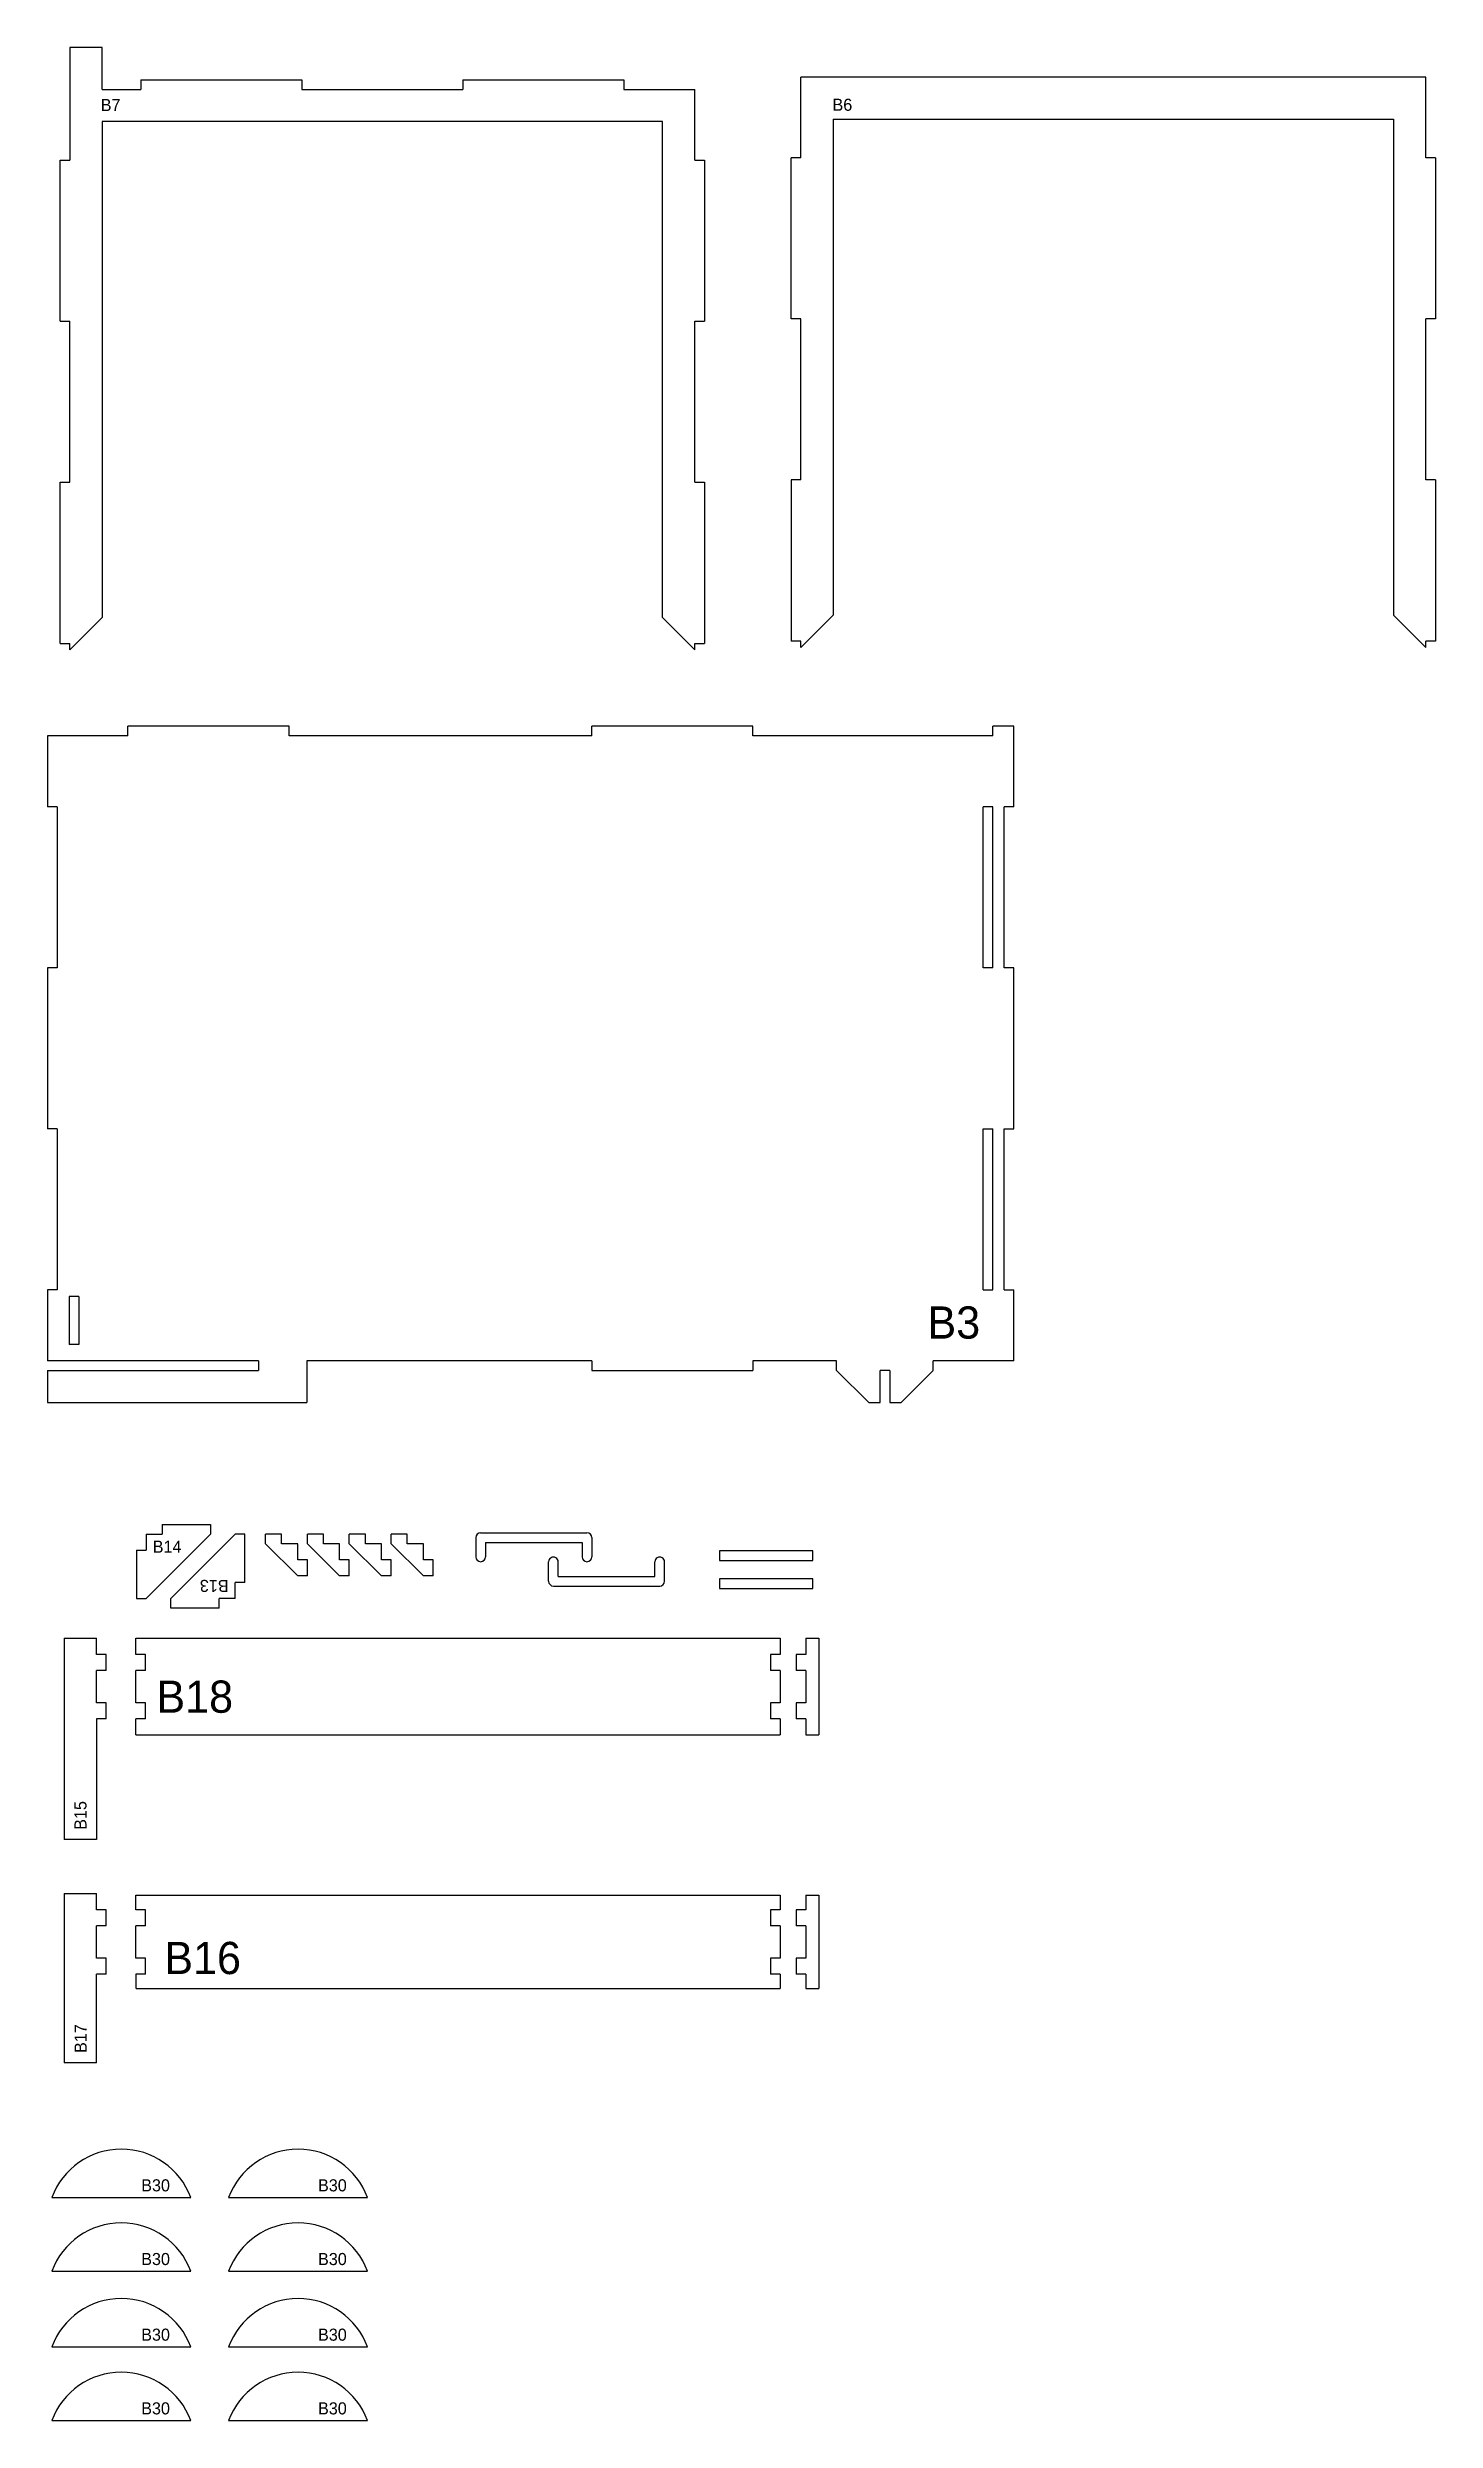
# Model space of a CAD drawing. Header units: millimetres. Extents: x -2430 to -8, y 112 to 1194.
# Drawn here: x -439 to -8, y 119 to 856 of the extents above; entities that cross this region are included whole.
import ezdxf

# ---------------------------------------------------------------- set-up
doc = ezdxf.new("R2010")
doc.units = ezdxf.units.MM
doc.header["$MEASUREMENT"] = 0
doc.layers.add('01. Cut Layer (3mm Plexiglass)', color=5, linetype='Continuous')
doc.layers.add('03. Etch Layer', color=1, linetype='Continuous')

msp = doc.modelspace()

# ---------------------------------------------------------------- texts
at = {"layer": '03. Etch Layer'}
for s, height, p in [('B6', 3.75, (-195.42, 836.11)), ('B7', 3.75, (-422.59, 836.02)), ('B3', 10, (-165.94, 454.94)), ('B14', 3.75, (-406.45, 388.47)), ('B18', 10, (-405.31, 338.8)), ('B16', 10, (-402.86, 257.67)), ('B30', 3.75, (-410.03, 190.22)), ('B30', 3.75, (-355.14, 190.22)), ('B30', 3.75, (-410.03, 167.34)), ('B30', 3.75, (-355.14, 167.34)), ('B30', 3.75, (-410.03, 143.86)), ('B30', 3.75, (-355.14, 143.86)), ('B30', 3.75, (-410.03, 120.98)), ('B30', 3.75, (-355.14, 120.98))]:
    msp.add_text(s, height=height, dxfattribs=at).set_placement(p)
for s, rotation, p in [('B13', 180, (-382.89, 380.05)), ('B15', 90, (-427.01, 302.46)), ('B17', 90, (-426.97, 233.19))]:
    msp.add_text(s, height=3.75, rotation=rotation, dxfattribs=at).set_placement(p)

# ---------------------------------------------------------------- linework, layer by layer
at = {"layer": '01. Cut Layer (3mm Plexiglass)'}
for p, q in [((-422.16, 855.77), (-432.16, 855.77)), ((-432.16, 855.77), (-432.16, 820.77)), ((-422.16, 842.77), (-422.16, 855.77)), ((-422.16, 842.77), (-410.16, 842.77)), ((-410.16, 845.77), (-360.16, 845.77)), ((-410.16, 845.77), (-410.16, 842.77)), ((-360.16, 845.77), (-360.16, 842.77)), ((-360.16, 842.77), (-310.16, 842.77)), ((-310.16, 845.77), (-310.16, 842.77)), ((-310.16, 845.77), (-260.16, 845.77)), ((-260.16, 845.77), (-260.16, 842.77)), ((-260.16, 842.77), (-238.16, 842.77)), ((-238.16, 820.77), (-238.16, 842.77)), ((-11.21, 846.54), (-205.21, 846.54)), ((-205.21, 821.54), (-205.21, 846.54)), ((-11.21, 821.54), (-11.21, 846.54)), ((-248.16, 832.77), (-422.16, 832.77)), ((-422.16, 832.77), (-422.16, 678.77)), ((-248.16, 678.77), (-248.16, 832.77)), ((-195.21, 833.54), (-21.21, 833.54)), ((-195.21, 833.54), (-195.21, 679.54)), ((-21.21, 833.54), (-21.21, 679.54)), ((-435.16, 770.77), (-435.16, 820.77)), ((-435.16, 820.77), (-432.16, 820.77)), ((-238.16, 820.77), (-235.16, 820.77)), ((-235.16, 820.77), (-235.16, 770.77)), ((-205.21, 821.54), (-208.21, 821.54)), ((-208.21, 771.54), (-208.21, 821.54)), ((-8.21, 821.54), (-11.21, 821.54)), ((-8.21, 821.54), (-8.21, 771.54)), ((-435.16, 770.77), (-432.16, 770.77)), ((-432.16, 720.77), (-432.16, 770.77)), ((-238.16, 720.77), (-238.16, 770.77)), ((-238.16, 770.77), (-235.16, 770.77)), ((-205.21, 771.54), (-208.21, 771.54)), ((-205.21, 721.54), (-205.21, 771.54)), ((-11.21, 721.54), (-11.21, 771.54)), ((-8.21, 771.54), (-11.21, 771.54)), ((-435.16, 720.77), (-432.16, 720.77)), ((-435.16, 670.75), (-435.16, 720.77)), ((-238.16, 720.77), (-235.16, 720.77)), ((-235.16, 720.77), (-235.16, 670.75)), ((-208.21, 721.54), (-208.21, 671.51)), ((-205.21, 721.54), (-208.21, 721.54)), ((-8.21, 721.54), (-11.21, 721.54)), ((-8.21, 721.54), (-8.21, 671.51)), ((-422.16, 678.77), (-432.16, 668.77)), ((-238.16, 668.77), (-248.16, 678.77)), ((-205.21, 669.54), (-195.21, 679.54)), ((-21.21, 679.54), (-11.21, 669.54)), ((-435.16, 670.75), (-432.16, 670.75)), ((-432.16, 668.77), (-432.16, 670.75)), ((-238.16, 668.77), (-238.16, 670.75)), ((-238.16, 670.75), (-235.16, 670.75)), ((-205.21, 671.51), (-208.21, 671.51)), ((-205.21, 669.54), (-205.21, 671.51)), ((-11.21, 669.54), (-11.21, 671.51)), ((-8.21, 671.51), (-11.21, 671.51)), ((-414.13, 642.07), (-439.13, 642.07)), ((-439.13, 642.07), (-439.13, 620.07)), ((-364.13, 645.07), (-414.13, 645.07)), ((-414.13, 642.07), (-414.13, 645.07)), ((-364.13, 642.07), (-364.13, 645.07)), ((-270.13, 642.07), (-364.13, 642.07)), ((-220.13, 645.07), (-270.13, 645.07)), ((-270.13, 642.07), (-270.13, 645.07)), ((-220.13, 642.07), (-220.13, 645.07)), ((-145.63, 642.07), (-220.13, 642.07)), ((-145.63, 642.07), (-145.63, 645.07)), ((-139.13, 645.07), (-145.63, 645.07)), ((-139.13, 620.07), (-139.13, 645.07)), ((-436.13, 620.07), (-439.13, 620.07)), ((-436.13, 620.07), (-436.13, 570.07)), ((-148.63, 570.07), (-148.63, 620.07)), ((-145.63, 620.07), (-148.63, 620.07)), ((-145.63, 570.07), (-145.63, 620.07)), ((-142.13, 570.07), (-142.13, 620.07)), ((-139.13, 620.07), (-142.13, 620.07)), ((-439.13, 570.07), (-439.13, 520.07)), ((-436.13, 570.07), (-439.13, 570.07)), ((-145.63, 570.07), (-148.63, 570.07)), ((-139.13, 570.07), (-142.13, 570.07)), ((-139.13, 520.07), (-139.13, 570.07)), ((-436.13, 520.07), (-439.13, 520.07)), ((-436.13, 520.07), (-436.13, 470.07)), ((-148.63, 470.07), (-148.63, 520.07)), ((-148.63, 520.07), (-145.63, 520.07)), ((-145.63, 470.07), (-145.63, 520.07)), ((-142.13, 470.07), (-142.13, 520.07)), ((-142.13, 520.07), (-139.13, 520.07)), ((-436.13, 470.07), (-439.13, 470.07)), ((-439.13, 470.07), (-439.13, 448.07)), ((-429.43, 468.07), (-432.43, 468.07)), ((-432.43, 468.07), (-432.43, 453.07)), ((-429.43, 468.07), (-429.43, 453.07)), ((-148.63, 470.07), (-145.63, 470.07)), ((-142.13, 470.07), (-139.13, 470.07)), ((-139.13, 448.07), (-139.13, 470.07)), ((-429.43, 453.07), (-432.43, 453.07)), ((-373.63, 448.07), (-439.13, 448.07)), ((-439.13, 445.07), (-373.63, 445.07)), ((-439.13, 445.07), (-439.13, 435.07)), ((-373.63, 448.07), (-373.63, 445.07)), ((-270.13, 448.07), (-358.63, 448.07)), ((-358.63, 448.07), (-358.63, 435.07)), ((-270.13, 448.07), (-270.13, 445.07)), ((-270.13, 445.07), (-220.13, 445.07)), ((-220.13, 448.07), (-220.13, 445.07)), ((-194.13, 448.07), (-220.13, 448.07)), ((-194.13, 445.07), (-194.13, 448.07)), ((-194.13, 445.07), (-184.13, 435.07)), ((-180.63, 435.07), (-180.63, 445.07)), ((-177.63, 445.07), (-180.63, 445.07)), ((-177.63, 445.07), (-177.63, 435.07)), ((-174.13, 435.07), (-164.13, 445.07)), ((-164.13, 445.07), (-164.13, 448.07)), ((-139.13, 448.07), (-164.13, 448.07)), ((-439.13, 435.07), (-358.63, 435.07)), ((-184.13, 435.07), (-180.63, 435.07)), ((-177.63, 435.07), (-174.13, 435.07)), ((-388.52, 394.26), (-408.52, 374.26)), ((-408.52, 394.26), (-408.52, 389.26)), ((-408.52, 394.26), (-403.52, 394.26)), ((-403.52, 397.26), (-388.52, 397.26)), ((-403.52, 397.26), (-403.52, 394.26)), ((-400.82, 374.26), (-380.82, 394.26)), ((-388.52, 397.26), (-388.52, 394.26)), ((-377.82, 394.26), (-380.82, 394.26)), ((-377.82, 379.26), (-377.82, 394.26)), ((-366.44, 394.26), (-371.44, 394.26)), ((-371.44, 391.26), (-371.44, 394.26)), ((-361.44, 381.26), (-371.44, 391.26)), ((-366.44, 391.26), (-366.44, 394.26)), ((-361.44, 391.26), (-366.44, 391.26)), ((-361.44, 386.26), (-361.44, 391.26)), ((-353.44, 394.26), (-358.44, 394.26)), ((-358.44, 391.26), (-358.44, 394.26)), ((-348.44, 381.26), (-358.44, 391.26)), ((-353.44, 391.26), (-353.44, 394.26)), ((-348.44, 391.26), (-353.44, 391.26)), ((-348.44, 386.26), (-348.44, 391.26)), ((-340.44, 394.26), (-345.44, 394.26)), ((-345.44, 391.26), (-345.44, 394.26)), ((-335.44, 381.26), (-345.44, 391.26)), ((-340.44, 391.26), (-340.44, 394.26)), ((-335.44, 391.26), (-340.44, 391.26)), ((-335.44, 386.26), (-335.44, 391.26)), ((-327.44, 394.26), (-332.44, 394.26)), ((-332.44, 391.26), (-332.44, 394.26)), ((-322.44, 381.26), (-332.44, 391.26)), ((-327.44, 391.26), (-327.44, 394.26)), ((-322.44, 391.26), (-327.44, 391.26)), ((-322.44, 386.26), (-322.44, 391.26)), ((-306.16, 393.19), (-306.16, 387.19)), ((-304.66, 394.69), (-271.66, 394.69)), ((-303.16, 391.69), (-273.16, 391.69)), ((-303.16, 391.69), (-303.16, 387.19)), ((-273.16, 391.69), (-273.16, 387.19)), ((-270.16, 393.19), (-270.16, 387.19)), ((-411.52, 389.26), (-408.52, 389.26)), ((-411.52, 389.26), (-411.52, 374.26)), ((-358.44, 386.26), (-361.44, 386.26)), ((-358.44, 381.26), (-358.44, 386.26)), ((-345.44, 386.26), (-348.44, 386.26)), ((-345.44, 381.26), (-345.44, 386.26)), ((-332.44, 386.26), (-335.44, 386.26)), ((-332.44, 381.26), (-332.44, 386.26)), ((-319.44, 386.26), (-322.44, 386.26)), ((-319.44, 381.26), (-319.44, 386.26)), ((-304.66, 385.69), (-304.66, 385.69)), ((-283.56, 379.63), (-283.56, 385.63)), ((-282.06, 387.13), (-282.06, 387.13)), ((-280.56, 381.13), (-280.56, 385.63)), ((-271.66, 385.69), (-271.66, 385.69)), ((-250.56, 381.13), (-250.56, 385.63)), ((-249.06, 387.13), (-249.06, 387.13)), ((-247.56, 379.63), (-247.56, 385.63)), ((-230.55, 389.08), (-230.55, 386.08)), ((-201.55, 389.08), (-230.55, 389.08)), ((-230.55, 386.08), (-201.55, 386.08)), ((-201.55, 386.08), (-201.55, 389.08)), ((-380.82, 374.26), (-380.82, 379.26)), ((-377.82, 379.26), (-380.82, 379.26)), ((-358.44, 381.26), (-361.44, 381.26)), ((-345.44, 381.26), (-348.44, 381.26)), ((-332.44, 381.26), (-335.44, 381.26)), ((-319.44, 381.26), (-322.44, 381.26)), ((-282.06, 378.13), (-249.06, 378.13)), ((-280.56, 381.13), (-250.56, 381.13)), ((-230.55, 380.33), (-230.55, 377.33)), ((-201.55, 380.33), (-230.55, 380.33)), ((-230.55, 377.33), (-201.55, 377.33)), ((-201.55, 377.33), (-201.55, 380.33)), ((-411.52, 374.26), (-408.52, 374.26)), ((-400.82, 371.26), (-400.82, 374.26)), ((-385.82, 371.26), (-400.82, 371.26)), ((-380.82, 374.26), (-385.82, 374.26)), ((-385.82, 371.26), (-385.82, 374.26)), ((-433.95, 361.92), (-423.95, 361.92)), ((-433.95, 361.92), (-433.95, 299.42)), ((-423.92, 356.92), (-423.92, 361.92)), ((-411.66, 356.92), (-411.66, 361.92)), ((-411.66, 361.92), (-211.66, 361.92)), ((-211.66, 361.92), (-211.66, 356.92)), ((-203.67, 361.92), (-203.67, 356.92)), ((-203.67, 361.92), (-199.67, 361.92)), ((-199.67, 361.92), (-199.67, 331.92)), ((-420.92, 356.92), (-423.92, 356.92)), ((-420.92, 351.92), (-420.92, 356.92)), ((-408.66, 356.92), (-411.66, 356.92)), ((-408.66, 351.92), (-408.66, 356.92)), ((-211.66, 356.92), (-214.66, 356.92)), ((-214.66, 356.92), (-214.66, 351.92)), ((-203.67, 356.92), (-206.67, 356.92)), ((-206.67, 356.92), (-206.67, 351.92)), ((-420.92, 351.92), (-423.92, 351.92)), ((-423.92, 341.92), (-423.92, 351.92)), ((-408.66, 351.92), (-411.66, 351.92)), ((-411.66, 341.92), (-411.66, 351.92)), ((-211.66, 351.92), (-214.66, 351.92)), ((-211.66, 351.92), (-211.66, 341.92)), ((-203.67, 351.92), (-206.67, 351.92)), ((-203.67, 351.92), (-203.67, 341.92)), ((-420.92, 341.92), (-423.92, 341.92)), ((-420.92, 336.92), (-420.92, 341.92)), ((-408.66, 341.92), (-411.66, 341.92)), ((-408.66, 336.92), (-408.66, 341.92)), ((-211.66, 341.92), (-214.66, 341.92)), ((-214.66, 341.92), (-214.66, 336.92)), ((-203.67, 341.92), (-206.67, 341.92)), ((-206.67, 341.92), (-206.67, 336.92)), ((-423.95, 336.92), (-423.95, 299.42)), ((-420.92, 336.92), (-423.92, 336.92)), ((-408.66, 336.92), (-411.66, 336.92)), ((-411.66, 331.92), (-411.66, 336.92)), ((-411.66, 331.92), (-211.66, 331.92)), ((-211.66, 336.92), (-214.66, 336.92)), ((-211.66, 336.92), (-211.66, 331.92)), ((-203.67, 336.92), (-206.67, 336.92)), ((-203.67, 336.92), (-203.67, 331.92)), ((-203.67, 331.92), (-199.67, 331.92)), ((-423.95, 299.42), (-433.95, 299.42)), ((-433.92, 282.66), (-423.92, 282.66)), ((-433.92, 282.66), (-433.92, 230.16)), ((-423.92, 277.66), (-423.92, 282.66)), ((-411.66, 277.66), (-411.66, 282.16)), ((-411.66, 282.16), (-211.63, 282.16)), ((-211.63, 282.16), (-211.63, 277.66)), ((-203.67, 282.16), (-203.67, 277.66)), ((-203.67, 282.16), (-199.67, 282.16)), ((-199.67, 282.16), (-199.67, 253.16)), ((-420.92, 277.66), (-423.92, 277.66)), ((-420.92, 272.66), (-423.92, 272.66)), ((-423.92, 262.66), (-423.92, 272.66)), ((-420.92, 272.66), (-420.92, 277.66)), ((-408.66, 277.66), (-411.66, 277.66)), ((-408.66, 272.66), (-411.66, 272.66)), ((-411.66, 262.66), (-411.66, 272.66)), ((-408.66, 272.66), (-408.66, 277.66)), ((-211.63, 277.66), (-214.63, 277.66)), ((-214.63, 277.66), (-214.63, 272.66)), ((-211.63, 272.66), (-214.63, 272.66)), ((-211.63, 272.66), (-211.63, 262.66)), ((-203.67, 277.66), (-206.67, 277.66)), ((-206.67, 277.66), (-206.67, 272.66)), ((-203.67, 272.66), (-206.67, 272.66)), ((-203.67, 272.66), (-203.67, 262.66)), ((-420.92, 262.66), (-423.92, 262.66)), ((-420.92, 257.66), (-420.92, 262.66)), ((-408.66, 262.66), (-411.66, 262.66)), ((-408.66, 257.66), (-408.66, 262.66)), ((-211.63, 262.66), (-214.63, 262.66)), ((-214.63, 262.66), (-214.63, 257.66)), ((-203.67, 262.66), (-206.67, 262.66)), ((-206.67, 262.66), (-206.67, 257.66)), ((-420.92, 257.66), (-423.92, 257.66)), ((-423.92, 230.16), (-423.92, 257.66)), ((-408.66, 257.66), (-411.66, 257.66)), ((-411.63, 253.16), (-411.63, 257.66)), ((-411.63, 253.16), (-211.63, 253.16)), ((-211.63, 257.66), (-214.63, 257.66)), ((-211.63, 257.66), (-211.63, 253.16)), ((-203.67, 257.66), (-206.67, 257.66)), ((-203.67, 257.66), (-203.67, 253.16)), ((-203.67, 253.16), (-199.67, 253.16)), ((-423.92, 230.16), (-433.92, 230.16)), ((-437.77, 188.32), (-394.65, 188.32)), ((-382.89, 188.32), (-339.76, 188.32)), ((-437.77, 165.44), (-394.65, 165.44)), ((-382.89, 165.44), (-339.76, 165.44)), ((-437.77, 141.96), (-394.65, 141.96)), ((-382.89, 141.96), (-339.76, 141.96)), ((-437.77, 119.08), (-394.65, 119.08)), ((-382.89, 119.08), (-339.76, 119.08))]:
    msp.add_line(p, q, dxfattribs=at)
for centre, radius, start, end in [((-304.66, 393.19), 1.5, 90, 180), ((-271.66, 393.19), 1.5, 0, 90), ((-304.66, 387.19), 1.5, 180, 359.99998), ((-282.06, 385.63), 1.5, 0, 180.00002), ((-271.66, 387.19), 1.5, 180, 359.99998), ((-249.06, 385.63), 1.5, 0, 180.00002), ((-282.06, 379.63), 1.5, 180, 270), ((-249.06, 379.63), 1.5, 270, 0), ((-416.21, 180.32), 23, 20.35441, 159.64559), ((-361.33, 180.32), 23, 20.35441, 159.64559), ((-416.21, 157.44), 23, 20.35441, 159.64559), ((-361.33, 157.44), 23, 20.35441, 159.64559), ((-416.21, 133.96), 23, 20.35441, 159.64559), ((-361.33, 133.96), 23, 20.35441, 159.64559), ((-416.21, 111.08), 23, 20.35441, 159.64559), ((-361.33, 111.08), 23, 20.35441, 159.64559)]:
    msp.add_arc(centre, radius, start, end, dxfattribs=at)

msp.set_redraw_order([(e.dxf.handle, doc.entitydb.next_handle()) for e in msp.query("TEXT MTEXT ATTDEF DIMENSION ARC_DIMENSION")])  # texts and dimensions are drawn at this point

doc.saveas('drawing.dxf')
